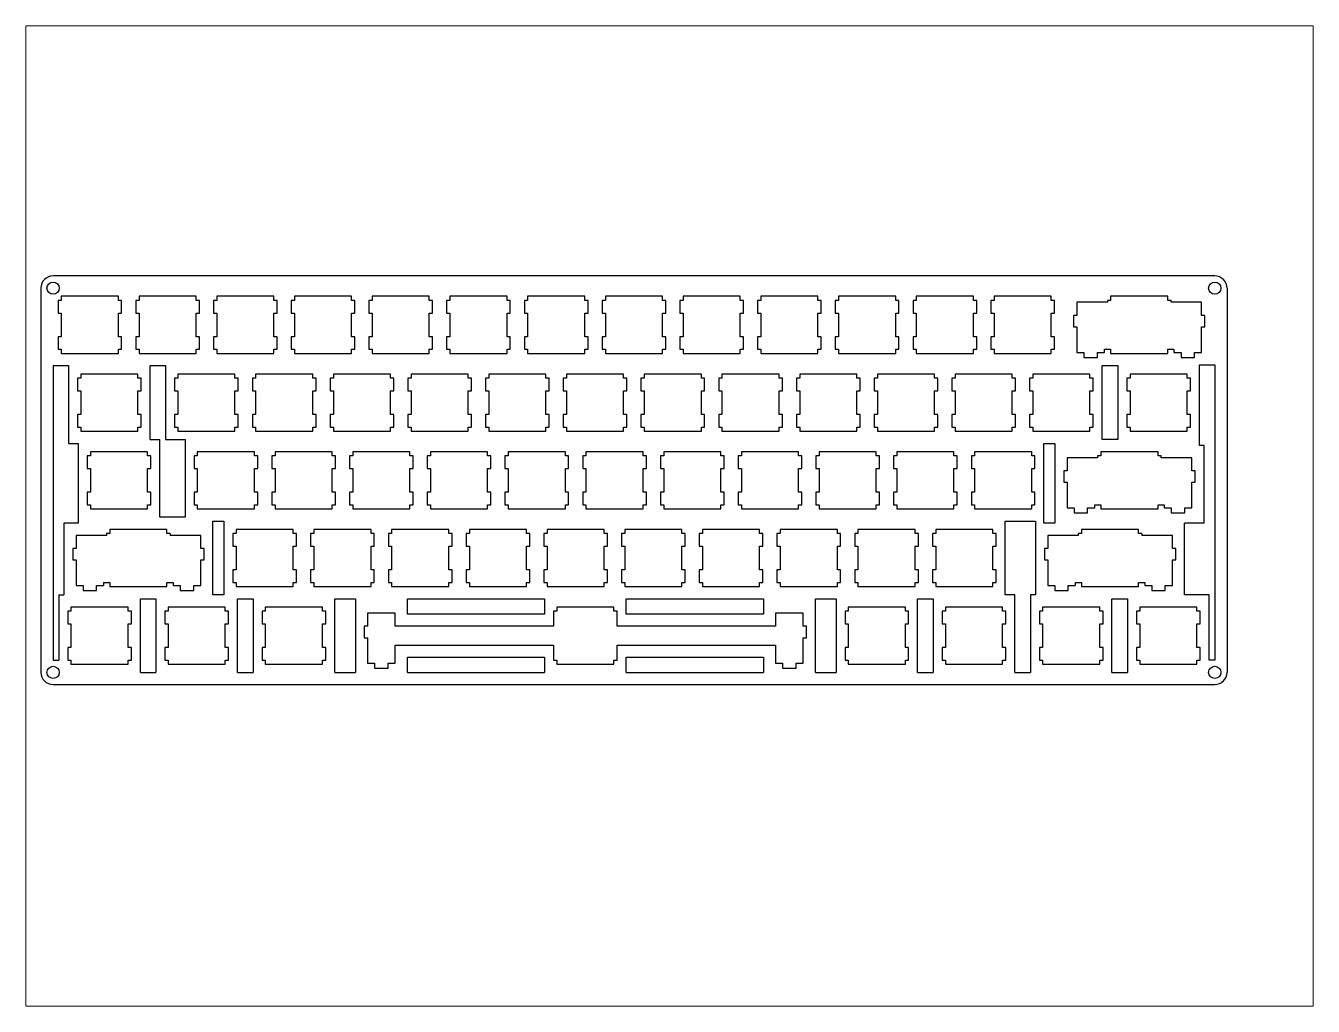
# Paper-space layout 'Layout1' of a CAD drawing. Header units: millimetres. Extents: x 1.05 to 9.45, y 0.8 to 7.2.
# The model-space entities are those that its viewports show. They can reach past a viewport. Long polylines and large blocks are cut down to what shows.
import ezdxf

# ---------------------------------------------------------------- set-up
doc = ezdxf.new("R2010")
doc.units = ezdxf.units.MM
doc.header["$MEASUREMENT"] = 0

msp = doc.modelspace()

# ---------------------------------------------------------------- linework, layer by layer
at = {"color": 0}
for p, q in [((287.7, 100.2), (3, 100.2)), ((0, 97.2), (0, 3)), ((5, 95.2), (5, 94.2)), ((19, 95.2), (5, 95.2)), ((19, 94.2), (19, 95.2)), ((24.05, 95.2), (24.05, 94.2)), ((38.05, 95.2), (24.05, 95.2)), ((38.05, 94.2), (38.05, 95.2)), ((43.1, 95.2), (43.1, 94.2)), ((57.1, 95.2), (43.1, 95.2)), ((57.1, 94.2), (57.1, 95.2)), ((62.15, 95.2), (62.15, 94.2)), ((76.15, 95.2), (62.15, 95.2)), ((76.15, 94.2), (76.15, 95.2)), ((81.2, 95.2), (81.2, 94.2)), ((95.2, 95.2), (81.2, 95.2)), ((95.2, 94.2), (95.2, 95.2)), ((100.25, 95.2), (100.25, 94.2)), ((114.25, 95.2), (100.25, 95.2)), ((114.25, 94.2), (114.25, 95.2)), ((119.3, 95.2), (119.3, 94.2)), ((133.3, 95.2), (119.3, 95.2)), ((133.3, 94.2), (133.3, 95.2)), ((138.35, 95.2), (138.35, 94.2)), ((152.35, 95.2), (138.35, 95.2)), ((152.35, 94.2), (152.35, 95.2)), ((157.4, 95.2), (157.4, 94.2)), ((171.4, 95.2), (157.4, 95.2)), ((171.4, 94.2), (171.4, 95.2)), ((176.45, 95.2), (176.45, 94.2)), ((190.45, 95.2), (176.45, 95.2)), ((190.45, 94.2), (190.45, 95.2)), ((195.5, 95.2), (195.5, 94.2)), ((209.5, 95.2), (195.5, 95.2)), ((209.5, 94.2), (209.5, 95.2)), ((214.55, 95.2), (214.55, 94.2)), ((228.55, 95.2), (214.55, 95.2)), ((228.55, 94.2), (228.55, 95.2)), ((233.6, 95.2), (233.6, 94.2)), ((247.6, 95.2), (233.6, 95.2)), ((247.6, 94.2), (247.6, 95.2)), ((262.18, 95.2), (262.18, 94.2)), ((276.17, 95.2), (262.18, 95.2)), ((276.17, 94.2), (276.17, 95.2)), ((290.7, 97.2), (290.7, 3)), ((5, 94.2), (4.2, 94.2)), ((4.2, 94.2), (4.2, 91.1)), ((19.8, 94.2), (19, 94.2)), ((19.8, 91.1), (19.8, 94.2)), ((24.05, 94.2), (23.25, 94.2)), ((23.25, 94.2), (23.25, 91.1)), ((38.85, 94.2), (38.05, 94.2)), ((38.85, 91.1), (38.85, 94.2)), ((43.1, 94.2), (42.3, 94.2)), ((42.3, 94.2), (42.3, 91.1)), ((57.9, 94.2), (57.1, 94.2)), ((57.9, 91.1), (57.9, 94.2)), ((62.15, 94.2), (61.35, 94.2)), ((61.35, 94.2), (61.35, 91.1)), ((76.95, 94.2), (76.15, 94.2)), ((76.95, 91.1), (76.95, 94.2)), ((81.2, 94.2), (80.4, 94.2)), ((80.4, 94.2), (80.4, 91.1)), ((96, 94.2), (95.2, 94.2)), ((96, 91.1), (96, 94.2)), ((100.25, 94.2), (99.45, 94.2)), ((99.45, 94.2), (99.45, 91.1)), ((115.05, 94.2), (114.25, 94.2)), ((115.05, 91.1), (115.05, 94.2)), ((119.3, 94.2), (118.5, 94.2)), ((118.5, 94.2), (118.5, 91.1)), ((134.1, 94.2), (133.3, 94.2)), ((134.1, 91.1), (134.1, 94.2)), ((138.35, 94.2), (137.55, 94.2)), ((137.55, 94.2), (137.55, 91.1)), ((153.15, 94.2), (152.35, 94.2)), ((153.15, 91.1), (153.15, 94.2)), ((157.4, 94.2), (156.6, 94.2)), ((156.6, 94.2), (156.6, 91.1)), ((172.2, 94.2), (171.4, 94.2)), ((172.2, 91.1), (172.2, 94.2)), ((176.45, 94.2), (175.65, 94.2)), ((175.65, 94.2), (175.65, 91.1)), ((191.25, 94.2), (190.45, 94.2)), ((191.25, 91.1), (191.25, 94.2)), ((195.5, 94.2), (194.7, 94.2)), ((194.7, 94.2), (194.7, 91.1)), ((210.3, 94.2), (209.5, 94.2)), ((210.3, 91.1), (210.3, 94.2)), ((214.55, 94.2), (213.75, 94.2)), ((213.75, 94.2), (213.75, 91.1)), ((229.35, 94.2), (228.55, 94.2)), ((229.35, 91.1), (229.35, 94.2)), ((233.6, 94.2), (232.8, 94.2)), ((232.8, 94.2), (232.8, 91.1)), ((248.4, 94.2), (247.6, 94.2)), ((248.4, 91.1), (248.4, 94.2)), ((261.38, 93.73), (253.9, 93.73)), ((253.9, 93.73), (253.9, 90.5)), ((262.18, 94.2), (261.38, 94.2)), ((261.38, 94.2), (261.38, 93.73)), ((276.98, 94.2), (276.17, 94.2)), ((276.98, 93.73), (276.98, 94.2)), ((284.45, 93.73), (276.98, 93.73)), ((284.45, 90.5), (284.45, 93.73)), ((4.2, 91.1), (5, 91.1)), ((5, 91.1), (5, 85.3)), ((19, 85.3), (19, 91.1)), ((19, 91.1), (19.8, 91.1)), ((23.25, 91.1), (24.05, 91.1)), ((24.05, 91.1), (24.05, 85.3)), ((38.05, 85.3), (38.05, 91.1)), ((38.05, 91.1), (38.85, 91.1)), ((42.3, 91.1), (43.1, 91.1)), ((43.1, 91.1), (43.1, 85.3)), ((57.1, 85.3), (57.1, 91.1)), ((57.1, 91.1), (57.9, 91.1)), ((61.35, 91.1), (62.15, 91.1)), ((62.15, 91.1), (62.15, 85.3)), ((76.15, 85.3), (76.15, 91.1)), ((76.15, 91.1), (76.95, 91.1)), ((80.4, 91.1), (81.2, 91.1)), ((81.2, 91.1), (81.2, 85.3)), ((95.2, 85.3), (95.2, 91.1)), ((95.2, 91.1), (96, 91.1)), ((99.45, 91.1), (100.25, 91.1)), ((100.25, 91.1), (100.25, 85.3)), ((114.25, 85.3), (114.25, 91.1)), ((114.25, 91.1), (115.05, 91.1)), ((118.5, 91.1), (119.3, 91.1)), ((119.3, 91.1), (119.3, 85.3)), ((133.3, 85.3), (133.3, 91.1)), ((133.3, 91.1), (134.1, 91.1)), ((137.55, 91.1), (138.35, 91.1)), ((138.35, 91.1), (138.35, 85.3)), ((152.35, 85.3), (152.35, 91.1)), ((152.35, 91.1), (153.15, 91.1)), ((156.6, 91.1), (157.4, 91.1)), ((157.4, 91.1), (157.4, 85.3)), ((171.4, 85.3), (171.4, 91.1)), ((171.4, 91.1), (172.2, 91.1)), ((175.65, 91.1), (176.45, 91.1)), ((176.45, 91.1), (176.45, 85.3)), ((190.45, 85.3), (190.45, 91.1)), ((190.45, 91.1), (191.25, 91.1)), ((194.7, 91.1), (195.5, 91.1)), ((195.5, 91.1), (195.5, 85.3)), ((209.5, 85.3), (209.5, 91.1)), ((209.5, 91.1), (210.3, 91.1)), ((213.75, 91.1), (214.55, 91.1)), ((214.55, 91.1), (214.55, 85.3)), ((228.55, 85.3), (228.55, 91.1)), ((228.55, 91.1), (229.35, 91.1)), ((232.8, 91.1), (233.6, 91.1)), ((233.6, 91.1), (233.6, 85.3)), ((247.6, 85.3), (247.6, 91.1)), ((247.6, 91.1), (248.4, 91.1)), ((253.9, 90.5), (253.07, 90.5)), ((253.07, 90.5), (253.07, 87.7)), ((285.28, 90.5), (284.45, 90.5)), ((285.28, 87.7), (285.28, 90.5)), ((5, 85.3), (4.2, 85.3)), ((4.2, 85.3), (4.2, 82.2)), ((19.8, 85.3), (19, 85.3)), ((19.8, 82.2), (19.8, 85.3)), ((24.05, 85.3), (23.25, 85.3)), ((23.25, 85.3), (23.25, 82.2)), ((38.85, 85.3), (38.05, 85.3)), ((38.85, 82.2), (38.85, 85.3)), ((43.1, 85.3), (42.3, 85.3)), ((42.3, 85.3), (42.3, 82.2)), ((57.9, 85.3), (57.1, 85.3)), ((57.9, 82.2), (57.9, 85.3)), ((62.15, 85.3), (61.35, 85.3)), ((61.35, 85.3), (61.35, 82.2)), ((76.95, 85.3), (76.15, 85.3)), ((76.95, 82.2), (76.95, 85.3)), ((81.2, 85.3), (80.4, 85.3)), ((80.4, 85.3), (80.4, 82.2)), ((96, 85.3), (95.2, 85.3)), ((96, 82.2), (96, 85.3)), ((100.25, 85.3), (99.45, 85.3)), ((99.45, 85.3), (99.45, 82.2)), ((115.05, 85.3), (114.25, 85.3)), ((115.05, 82.2), (115.05, 85.3)), ((119.3, 85.3), (118.5, 85.3)), ((118.5, 85.3), (118.5, 82.2)), ((134.1, 85.3), (133.3, 85.3)), ((134.1, 82.2), (134.1, 85.3)), ((138.35, 85.3), (137.55, 85.3)), ((137.55, 85.3), (137.55, 82.2)), ((153.15, 85.3), (152.35, 85.3)), ((153.15, 82.2), (153.15, 85.3)), ((157.4, 85.3), (156.6, 85.3)), ((156.6, 85.3), (156.6, 82.2)), ((172.2, 85.3), (171.4, 85.3)), ((172.2, 82.2), (172.2, 85.3)), ((176.45, 85.3), (175.65, 85.3)), ((175.65, 85.3), (175.65, 82.2)), ((191.25, 85.3), (190.45, 85.3)), ((191.25, 82.2), (191.25, 85.3)), ((195.5, 85.3), (194.7, 85.3)), ((194.7, 85.3), (194.7, 82.2)), ((210.3, 85.3), (209.5, 85.3)), ((210.3, 82.2), (210.3, 85.3)), ((214.55, 85.3), (213.75, 85.3)), ((213.75, 85.3), (213.75, 82.2)), ((229.35, 85.3), (228.55, 85.3)), ((229.35, 82.2), (229.35, 85.3)), ((233.6, 85.3), (232.8, 85.3)), ((232.8, 85.3), (232.8, 82.2)), ((248.4, 85.3), (247.6, 85.3)), ((248.4, 82.2), (248.4, 85.3)), ((253.07, 87.7), (253.9, 87.7)), ((253.9, 87.7), (253.9, 81.43)), ((284.45, 81.43), (284.45, 87.7)), ((284.45, 87.7), (285.28, 87.7)), ((4.2, 82.2), (5, 82.2)), ((5, 82.2), (5, 81.2)), ((19, 81.2), (19, 82.2)), ((19, 82.2), (19.8, 82.2)), ((23.25, 82.2), (24.05, 82.2)), ((24.05, 82.2), (24.05, 81.2)), ((38.05, 81.2), (38.05, 82.2)), ((38.05, 82.2), (38.85, 82.2)), ((42.3, 82.2), (43.1, 82.2)), ((43.1, 82.2), (43.1, 81.2)), ((57.1, 81.2), (57.1, 82.2)), ((57.1, 82.2), (57.9, 82.2)), ((61.35, 82.2), (62.15, 82.2)), ((62.15, 82.2), (62.15, 81.2)), ((76.15, 81.2), (76.15, 82.2)), ((76.15, 82.2), (76.95, 82.2)), ((80.4, 82.2), (81.2, 82.2)), ((81.2, 82.2), (81.2, 81.2)), ((95.2, 81.2), (95.2, 82.2)), ((95.2, 82.2), (96, 82.2)), ((99.45, 82.2), (100.25, 82.2)), ((100.25, 82.2), (100.25, 81.2)), ((114.25, 81.2), (114.25, 82.2)), ((114.25, 82.2), (115.05, 82.2)), ((118.5, 82.2), (119.3, 82.2)), ((119.3, 82.2), (119.3, 81.2)), ((133.3, 81.2), (133.3, 82.2)), ((133.3, 82.2), (134.1, 82.2)), ((137.55, 82.2), (138.35, 82.2)), ((138.35, 82.2), (138.35, 81.2)), ((152.35, 81.2), (152.35, 82.2)), ((152.35, 82.2), (153.15, 82.2)), ((156.6, 82.2), (157.4, 82.2)), ((157.4, 82.2), (157.4, 81.2)), ((171.4, 81.2), (171.4, 82.2)), ((171.4, 82.2), (172.2, 82.2)), ((175.65, 82.2), (176.45, 82.2)), ((176.45, 82.2), (176.45, 81.2)), ((190.45, 81.2), (190.45, 82.2)), ((190.45, 82.2), (191.25, 82.2)), ((194.7, 82.2), (195.5, 82.2)), ((195.5, 82.2), (195.5, 81.2)), ((209.5, 81.2), (209.5, 82.2)), ((209.5, 82.2), (210.3, 82.2)), ((213.75, 82.2), (214.55, 82.2)), ((214.55, 82.2), (214.55, 81.2)), ((228.55, 81.2), (228.55, 82.2)), ((228.55, 82.2), (229.35, 82.2)), ((232.8, 82.2), (233.6, 82.2)), ((233.6, 82.2), (233.6, 81.2)), ((247.6, 81.2), (247.6, 82.2)), ((247.6, 82.2), (248.4, 82.2)), ((260.65, 81.43), (260.65, 82.2)), ((260.65, 82.2), (262.18, 82.2)), ((262.18, 82.2), (262.18, 81.2)), ((276.17, 81.2), (276.17, 82.2)), ((276.17, 82.2), (277.7, 82.2)), ((277.7, 82.2), (277.7, 81.43)), ((5, 81.2), (19, 81.2)), ((24.05, 81.2), (38.05, 81.2)), ((43.1, 81.2), (57.1, 81.2)), ((62.15, 81.2), (76.15, 81.2)), ((81.2, 81.2), (95.2, 81.2)), ((100.25, 81.2), (114.25, 81.2)), ((119.3, 81.2), (133.3, 81.2)), ((138.35, 81.2), (152.35, 81.2)), ((157.4, 81.2), (171.4, 81.2)), ((176.45, 81.2), (190.45, 81.2)), ((195.5, 81.2), (209.5, 81.2)), ((214.55, 81.2), (228.55, 81.2)), ((233.6, 81.2), (247.6, 81.2)), ((253.9, 81.43), (255.62, 81.43)), ((255.62, 81.43), (255.62, 80.23)), ((255.62, 80.23), (258.93, 80.23)), ((258.93, 80.23), (258.93, 81.43)), ((258.93, 81.43), (260.65, 81.43)), ((262.18, 81.2), (276.17, 81.2)), ((277.7, 81.43), (279.43, 81.43)), ((279.43, 81.43), (279.43, 80.23)), ((279.43, 80.23), (282.73, 80.23)), ((282.73, 80.23), (282.73, 81.43)), ((282.73, 81.43), (284.45, 81.43)), ((3, 78.2), (3, 6)), ((3, 78.2), (6.76, 78.2)), ((6.76, 78.2), (6.76, 59.15)), ((9.76, 76.15), (9.76, 75.15)), ((23.76, 76.15), (9.76, 76.15)), ((23.76, 75.15), (23.76, 76.15)), ((26.76, 60.1), (26.76, 78.2)), ((26.76, 78.2), (30.58, 78.2)), ((30.58, 78.2), (30.58, 60.1)), ((33.58, 76.15), (33.58, 75.15)), ((47.57, 76.15), (33.58, 76.15)), ((47.57, 75.15), (47.57, 76.15)), ((52.63, 76.15), (52.63, 75.15)), ((66.62, 76.15), (52.63, 76.15)), ((66.62, 75.15), (66.62, 76.15)), ((71.68, 76.15), (71.68, 75.15)), ((85.67, 76.15), (71.68, 76.15)), ((85.67, 75.15), (85.67, 76.15)), ((90.73, 76.15), (90.73, 75.15)), ((104.72, 76.15), (90.73, 76.15)), ((104.72, 75.15), (104.72, 76.15)), ((109.78, 76.15), (109.78, 75.15)), ((123.77, 76.15), (109.78, 76.15)), ((123.77, 75.15), (123.77, 76.15)), ((128.83, 76.15), (128.83, 75.15)), ((142.82, 76.15), (128.83, 76.15)), ((142.82, 75.15), (142.82, 76.15)), ((147.88, 76.15), (147.88, 75.15)), ((161.87, 76.15), (147.88, 76.15)), ((161.87, 75.15), (161.87, 76.15)), ((166.93, 76.15), (166.93, 75.15)), ((180.92, 76.15), (166.93, 76.15)), ((180.92, 75.15), (180.92, 76.15)), ((185.98, 76.15), (185.98, 75.15)), ((199.97, 76.15), (185.98, 76.15)), ((199.97, 75.15), (199.97, 76.15)), ((205.03, 76.15), (205.03, 75.15)), ((219.02, 76.15), (205.03, 76.15)), ((219.02, 75.15), (219.02, 76.15)), ((224.08, 76.15), (224.08, 75.15)), ((238.07, 76.15), (224.08, 76.15)), ((238.07, 75.15), (238.07, 76.15)), ((243.13, 76.15), (243.13, 75.15)), ((257.12, 76.15), (243.13, 76.15)), ((257.12, 75.15), (257.12, 76.15)), ((260.12, 60.1), (260.12, 78.2)), ((260.12, 78.2), (263.94, 78.2)), ((263.94, 78.2), (263.94, 60.1)), ((266.94, 76.15), (266.94, 75.15)), ((280.94, 76.15), (266.94, 76.15)), ((280.94, 75.15), (280.94, 76.15)), ((283.94, 58.63), (283.94, 78.43)), ((283.94, 78.43), (287.7, 78.43)), ((287.7, 78.43), (287.7, 6)), ((9.76, 75.15), (8.96, 75.15)), ((8.96, 75.15), (8.96, 72.05)), ((24.56, 75.15), (23.76, 75.15)), ((24.56, 72.05), (24.56, 75.15)), ((33.58, 75.15), (32.78, 75.15)), ((32.78, 75.15), (32.78, 72.05)), ((48.38, 75.15), (47.57, 75.15)), ((48.38, 72.05), (48.38, 75.15)), ((52.63, 75.15), (51.83, 75.15)), ((51.83, 75.15), (51.83, 72.05)), ((67.43, 75.15), (66.62, 75.15)), ((67.43, 72.05), (67.43, 75.15)), ((71.68, 75.15), (70.88, 75.15)), ((70.88, 75.15), (70.88, 72.05)), ((86.48, 75.15), (85.67, 75.15)), ((86.48, 72.05), (86.48, 75.15)), ((90.73, 75.15), (89.93, 75.15)), ((89.93, 75.15), (89.93, 72.05)), ((105.53, 75.15), (104.72, 75.15)), ((105.53, 72.05), (105.53, 75.15)), ((109.78, 75.15), (108.98, 75.15)), ((108.98, 75.15), (108.98, 72.05)), ((124.58, 75.15), (123.77, 75.15)), ((124.58, 72.05), (124.58, 75.15)), ((128.83, 75.15), (128.02, 75.15)), ((128.02, 75.15), (128.02, 72.05)), ((143.63, 75.15), (142.82, 75.15)), ((143.63, 72.05), (143.63, 75.15)), ((147.88, 75.15), (147.08, 75.15)), ((147.08, 75.15), (147.08, 72.05)), ((162.68, 75.15), (161.87, 75.15)), ((162.68, 72.05), (162.68, 75.15)), ((166.93, 75.15), (166.13, 75.15)), ((166.13, 75.15), (166.13, 72.05)), ((181.73, 75.15), (180.92, 75.15)), ((181.73, 72.05), (181.73, 75.15)), ((185.98, 75.15), (185.18, 75.15)), ((185.18, 75.15), (185.18, 72.05)), ((200.78, 75.15), (199.97, 75.15)), ((200.78, 72.05), (200.78, 75.15)), ((205.03, 75.15), (204.23, 75.15)), ((204.23, 75.15), (204.23, 72.05)), ((219.83, 75.15), (219.02, 75.15)), ((219.83, 72.05), (219.83, 75.15)), ((224.08, 75.15), (223.28, 75.15)), ((223.28, 75.15), (223.28, 72.05)), ((238.88, 75.15), (238.07, 75.15)), ((238.88, 72.05), (238.88, 75.15)), ((243.13, 75.15), (242.33, 75.15)), ((242.33, 75.15), (242.33, 72.05)), ((257.93, 75.15), (257.12, 75.15)), ((257.93, 72.05), (257.93, 75.15)), ((266.94, 75.15), (266.14, 75.15)), ((266.14, 75.15), (266.14, 72.05)), ((281.74, 75.15), (280.94, 75.15)), ((281.74, 72.05), (281.74, 75.15)), ((8.96, 72.05), (9.76, 72.05)), ((9.76, 72.05), (9.76, 66.25)), ((23.76, 66.25), (23.76, 72.05)), ((23.76, 72.05), (24.56, 72.05)), ((32.78, 72.05), (33.58, 72.05)), ((33.58, 72.05), (33.58, 66.25)), ((47.57, 66.25), (47.57, 72.05)), ((47.57, 72.05), (48.38, 72.05)), ((51.83, 72.05), (52.63, 72.05)), ((52.63, 72.05), (52.63, 66.25)), ((66.62, 66.25), (66.62, 72.05)), ((66.62, 72.05), (67.43, 72.05)), ((70.88, 72.05), (71.68, 72.05)), ((71.68, 72.05), (71.68, 66.25)), ((85.67, 66.25), (85.67, 72.05)), ((85.67, 72.05), (86.48, 72.05)), ((89.93, 72.05), (90.73, 72.05)), ((90.73, 72.05), (90.73, 66.25)), ((104.72, 66.25), (104.72, 72.05)), ((104.72, 72.05), (105.53, 72.05)), ((108.98, 72.05), (109.78, 72.05)), ((109.78, 72.05), (109.78, 66.25)), ((123.77, 66.25), (123.77, 72.05)), ((123.77, 72.05), (124.58, 72.05)), ((128.02, 72.05), (128.83, 72.05)), ((128.83, 72.05), (128.83, 66.25)), ((142.82, 66.25), (142.82, 72.05)), ((142.82, 72.05), (143.63, 72.05)), ((147.08, 72.05), (147.88, 72.05)), ((147.88, 72.05), (147.88, 66.25)), ((161.87, 66.25), (161.87, 72.05)), ((161.87, 72.05), (162.68, 72.05)), ((166.13, 72.05), (166.93, 72.05)), ((166.93, 72.05), (166.93, 66.25)), ((180.92, 66.25), (180.92, 72.05)), ((180.92, 72.05), (181.73, 72.05)), ((185.18, 72.05), (185.98, 72.05)), ((185.98, 72.05), (185.98, 66.25)), ((199.97, 66.25), (199.97, 72.05)), ((199.97, 72.05), (200.78, 72.05)), ((204.23, 72.05), (205.03, 72.05)), ((205.03, 72.05), (205.03, 66.25)), ((219.02, 66.25), (219.02, 72.05)), ((219.02, 72.05), (219.83, 72.05)), ((223.28, 72.05), (224.08, 72.05)), ((224.08, 72.05), (224.08, 66.25)), ((238.07, 66.25), (238.07, 72.05)), ((238.07, 72.05), (238.88, 72.05)), ((242.33, 72.05), (243.13, 72.05)), ((243.13, 72.05), (243.13, 66.25)), ((257.12, 66.25), (257.12, 72.05)), ((257.12, 72.05), (257.93, 72.05)), ((266.14, 72.05), (266.94, 72.05)), ((266.94, 72.05), (266.94, 66.25)), ((280.94, 66.25), (280.94, 72.05)), ((280.94, 72.05), (281.74, 72.05)), ((9.76, 66.25), (8.96, 66.25)), ((8.96, 66.25), (8.96, 63.15)), ((8.96, 63.15), (9.76, 63.15)), ((9.76, 63.15), (9.76, 62.15)), ((24.56, 66.25), (23.76, 66.25)), ((23.76, 62.15), (23.76, 63.15)), ((23.76, 63.15), (24.56, 63.15)), ((24.56, 63.15), (24.56, 66.25)), ((33.58, 66.25), (32.78, 66.25)), ((32.78, 66.25), (32.78, 63.15)), ((32.78, 63.15), (33.58, 63.15)), ((33.58, 63.15), (33.58, 62.15)), ((48.38, 66.25), (47.57, 66.25)), ((47.57, 62.15), (47.57, 63.15)), ((47.57, 63.15), (48.38, 63.15)), ((48.38, 63.15), (48.38, 66.25)), ((52.63, 66.25), (51.83, 66.25)), ((51.83, 66.25), (51.83, 63.15)), ((51.83, 63.15), (52.63, 63.15)), ((52.63, 63.15), (52.63, 62.15)), ((67.43, 66.25), (66.62, 66.25)), ((66.62, 62.15), (66.62, 63.15)), ((66.62, 63.15), (67.43, 63.15)), ((67.43, 63.15), (67.43, 66.25)), ((71.68, 66.25), (70.88, 66.25)), ((70.88, 66.25), (70.88, 63.15)), ((70.88, 63.15), (71.68, 63.15)), ((71.68, 63.15), (71.68, 62.15)), ((86.48, 66.25), (85.67, 66.25)), ((85.67, 62.15), (85.67, 63.15)), ((85.67, 63.15), (86.48, 63.15)), ((86.48, 63.15), (86.48, 66.25)), ((90.73, 66.25), (89.93, 66.25)), ((89.93, 66.25), (89.93, 63.15)), ((89.93, 63.15), (90.73, 63.15)), ((90.73, 63.15), (90.73, 62.15)), ((105.53, 66.25), (104.72, 66.25)), ((104.72, 62.15), (104.72, 63.15)), ((104.72, 63.15), (105.53, 63.15)), ((105.53, 63.15), (105.53, 66.25)), ((109.78, 66.25), (108.98, 66.25)), ((108.98, 66.25), (108.98, 63.15)), ((108.98, 63.15), (109.78, 63.15)), ((109.78, 63.15), (109.78, 62.15)), ((124.58, 66.25), (123.77, 66.25)), ((123.77, 62.15), (123.77, 63.15)), ((123.77, 63.15), (124.58, 63.15)), ((124.58, 63.15), (124.58, 66.25)), ((128.83, 66.25), (128.02, 66.25)), ((128.02, 66.25), (128.02, 63.15)), ((128.02, 63.15), (128.83, 63.15)), ((128.83, 63.15), (128.83, 62.15)), ((143.63, 66.25), (142.82, 66.25)), ((142.82, 62.15), (142.82, 63.15)), ((142.82, 63.15), (143.63, 63.15)), ((143.63, 63.15), (143.63, 66.25)), ((147.88, 66.25), (147.08, 66.25)), ((147.08, 66.25), (147.08, 63.15)), ((147.08, 63.15), (147.88, 63.15)), ((147.88, 63.15), (147.88, 62.15)), ((162.68, 66.25), (161.87, 66.25)), ((161.87, 62.15), (161.87, 63.15)), ((161.87, 63.15), (162.68, 63.15)), ((162.68, 63.15), (162.68, 66.25)), ((166.93, 66.25), (166.13, 66.25)), ((166.13, 66.25), (166.13, 63.15)), ((166.13, 63.15), (166.93, 63.15)), ((166.93, 63.15), (166.93, 62.15)), ((181.73, 66.25), (180.92, 66.25)), ((180.92, 62.15), (180.92, 63.15)), ((180.92, 63.15), (181.73, 63.15)), ((181.73, 63.15), (181.73, 66.25)), ((185.98, 66.25), (185.18, 66.25)), ((185.18, 66.25), (185.18, 63.15)), ((185.18, 63.15), (185.98, 63.15)), ((185.98, 63.15), (185.98, 62.15)), ((200.78, 66.25), (199.97, 66.25)), ((199.97, 62.15), (199.97, 63.15)), ((199.97, 63.15), (200.78, 63.15)), ((200.78, 63.15), (200.78, 66.25)), ((205.03, 66.25), (204.23, 66.25)), ((204.23, 66.25), (204.23, 63.15)), ((204.23, 63.15), (205.03, 63.15)), ((205.03, 63.15), (205.03, 62.15)), ((219.83, 66.25), (219.02, 66.25)), ((219.02, 62.15), (219.02, 63.15)), ((219.02, 63.15), (219.83, 63.15)), ((219.83, 63.15), (219.83, 66.25)), ((224.08, 66.25), (223.28, 66.25)), ((223.28, 66.25), (223.28, 63.15)), ((223.28, 63.15), (224.08, 63.15)), ((224.08, 63.15), (224.08, 62.15)), ((238.88, 66.25), (238.07, 66.25)), ((238.07, 62.15), (238.07, 63.15)), ((238.07, 63.15), (238.88, 63.15)), ((238.88, 63.15), (238.88, 66.25)), ((243.13, 66.25), (242.33, 66.25)), ((242.33, 66.25), (242.33, 63.15)), ((242.33, 63.15), (243.13, 63.15)), ((243.13, 63.15), (243.13, 62.15)), ((257.93, 66.25), (257.12, 66.25)), ((257.12, 62.15), (257.12, 63.15)), ((257.12, 63.15), (257.93, 63.15)), ((257.93, 63.15), (257.93, 66.25)), ((266.94, 66.25), (266.14, 66.25)), ((266.14, 66.25), (266.14, 63.15)), ((266.14, 63.15), (266.94, 63.15)), ((266.94, 63.15), (266.94, 62.15)), ((281.74, 66.25), (280.94, 66.25)), ((280.94, 62.15), (280.94, 63.15)), ((280.94, 63.15), (281.74, 63.15)), ((281.74, 63.15), (281.74, 66.25)), ((9.76, 62.15), (23.76, 62.15)), ((29.14, 41.05), (29.14, 60.1)), ((33.58, 62.15), (47.57, 62.15)), ((35.34, 60.1), (35.34, 41.05)), ((52.63, 62.15), (66.62, 62.15)), ((71.68, 62.15), (85.67, 62.15)), ((90.73, 62.15), (104.72, 62.15)), ((109.78, 62.15), (123.77, 62.15)), ((128.83, 62.15), (142.82, 62.15)), ((147.88, 62.15), (161.87, 62.15)), ((166.93, 62.15), (180.92, 62.15)), ((185.98, 62.15), (199.97, 62.15)), ((205.03, 62.15), (219.02, 62.15)), ((224.08, 62.15), (238.07, 62.15)), ((243.13, 62.15), (257.12, 62.15)), ((263.94, 60.1), (260.12, 60.1)), ((266.94, 62.15), (280.94, 62.15)), ((6.76, 59.15), (9.14, 59.15)), ((9.14, 59.15), (9.14, 39.58)), ((12.14, 57.1), (12.14, 56.1)), ((26.14, 57.1), (12.14, 57.1)), ((26.14, 56.1), (26.14, 57.1)), ((38.34, 57.1), (38.34, 56.1)), ((52.34, 57.1), (38.34, 57.1)), ((52.34, 56.1), (52.34, 57.1)), ((57.39, 57.1), (57.39, 56.1)), ((71.39, 57.1), (57.39, 57.1)), ((71.39, 56.1), (71.39, 57.1)), ((76.44, 57.1), (76.44, 56.1)), ((90.44, 57.1), (76.44, 57.1)), ((90.44, 56.1), (90.44, 57.1)), ((95.49, 57.1), (95.49, 56.1)), ((109.49, 57.1), (95.49, 57.1)), ((109.49, 56.1), (109.49, 57.1)), ((114.54, 57.1), (114.54, 56.1)), ((128.54, 57.1), (114.54, 57.1)), ((128.54, 56.1), (128.54, 57.1)), ((133.59, 57.1), (133.59, 56.1)), ((147.59, 57.1), (133.59, 57.1)), ((147.59, 56.1), (147.59, 57.1)), ((152.64, 57.1), (152.64, 56.1)), ((166.64, 57.1), (152.64, 57.1)), ((166.64, 56.1), (166.64, 57.1)), ((171.69, 57.1), (171.69, 56.1)), ((185.69, 57.1), (171.69, 57.1)), ((185.69, 56.1), (185.69, 57.1)), ((190.74, 57.1), (190.74, 56.1)), ((204.74, 57.1), (190.74, 57.1)), ((204.74, 56.1), (204.74, 57.1)), ((209.79, 57.1), (209.79, 56.1)), ((223.79, 57.1), (209.79, 57.1)), ((223.79, 56.1), (223.79, 57.1)), ((228.84, 57.1), (228.84, 56.1)), ((242.84, 57.1), (228.84, 57.1)), ((242.84, 56.1), (242.84, 57.1)), ((245.84, 39.58), (245.84, 59.15)), ((245.84, 59.15), (248.52, 59.15)), ((248.52, 59.15), (248.52, 39.58)), ((259.79, 57.1), (259.79, 56.1)), ((273.79, 57.1), (259.79, 57.1)), ((273.79, 56.1), (273.79, 57.1)), ((285.07, 58.63), (283.94, 58.63)), ((285.07, 39.58), (285.07, 58.63)), ((12.14, 56.1), (11.34, 56.1)), ((11.34, 56.1), (11.34, 53)), ((26.94, 56.1), (26.14, 56.1)), ((26.94, 53), (26.94, 56.1)), ((38.34, 56.1), (37.54, 56.1)), ((37.54, 56.1), (37.54, 53)), ((53.14, 56.1), (52.34, 56.1)), ((53.14, 53), (53.14, 56.1)), ((57.39, 56.1), (56.59, 56.1)), ((56.59, 56.1), (56.59, 53)), ((72.19, 56.1), (71.39, 56.1)), ((72.19, 53), (72.19, 56.1)), ((76.44, 56.1), (75.64, 56.1)), ((75.64, 56.1), (75.64, 53)), ((91.24, 56.1), (90.44, 56.1)), ((91.24, 53), (91.24, 56.1)), ((95.49, 56.1), (94.69, 56.1)), ((94.69, 56.1), (94.69, 53)), ((110.29, 56.1), (109.49, 56.1)), ((110.29, 53), (110.29, 56.1)), ((114.54, 56.1), (113.74, 56.1)), ((113.74, 56.1), (113.74, 53)), ((129.34, 56.1), (128.54, 56.1)), ((129.34, 53), (129.34, 56.1)), ((133.59, 56.1), (132.79, 56.1)), ((132.79, 56.1), (132.79, 53)), ((148.39, 56.1), (147.59, 56.1)), ((148.39, 53), (148.39, 56.1)), ((152.64, 56.1), (151.84, 56.1)), ((151.84, 56.1), (151.84, 53)), ((167.44, 56.1), (166.64, 56.1)), ((167.44, 53), (167.44, 56.1)), ((171.69, 56.1), (170.89, 56.1)), ((170.89, 56.1), (170.89, 53)), ((186.49, 56.1), (185.69, 56.1)), ((186.49, 53), (186.49, 56.1)), ((190.74, 56.1), (189.94, 56.1)), ((189.94, 56.1), (189.94, 53)), ((205.54, 56.1), (204.74, 56.1)), ((205.54, 53), (205.54, 56.1)), ((209.79, 56.1), (208.99, 56.1)), ((208.99, 56.1), (208.99, 53)), ((224.59, 56.1), (223.79, 56.1)), ((224.59, 53), (224.59, 56.1)), ((228.84, 56.1), (228.04, 56.1)), ((228.04, 56.1), (228.04, 53)), ((243.64, 56.1), (242.84, 56.1)), ((243.64, 53), (243.64, 56.1)), ((258.99, 55.63), (251.52, 55.63)), ((251.52, 55.63), (251.52, 52.4)), ((259.79, 56.1), (258.99, 56.1)), ((258.99, 56.1), (258.99, 55.63)), ((274.59, 56.1), (273.79, 56.1)), ((274.59, 55.63), (274.59, 56.1)), ((282.07, 55.63), (274.59, 55.63)), ((282.07, 52.4), (282.07, 55.63)), ((11.34, 53), (12.14, 53)), ((12.14, 53), (12.14, 47.2)), ((26.14, 47.2), (26.14, 53)), ((26.14, 53), (26.94, 53)), ((37.54, 53), (38.34, 53)), ((38.34, 53), (38.34, 47.2)), ((52.34, 47.2), (52.34, 53)), ((52.34, 53), (53.14, 53)), ((56.59, 53), (57.39, 53)), ((57.39, 53), (57.39, 47.2)), ((71.39, 47.2), (71.39, 53)), ((71.39, 53), (72.19, 53)), ((75.64, 53), (76.44, 53)), ((76.44, 53), (76.44, 47.2)), ((90.44, 47.2), (90.44, 53)), ((90.44, 53), (91.24, 53)), ((94.69, 53), (95.49, 53)), ((95.49, 53), (95.49, 47.2)), ((109.49, 47.2), (109.49, 53)), ((109.49, 53), (110.29, 53)), ((113.74, 53), (114.54, 53)), ((114.54, 53), (114.54, 47.2)), ((128.54, 47.2), (128.54, 53)), ((128.54, 53), (129.34, 53)), ((132.79, 53), (133.59, 53)), ((133.59, 53), (133.59, 47.2)), ((147.59, 47.2), (147.59, 53)), ((147.59, 53), (148.39, 53)), ((151.84, 53), (152.64, 53)), ((152.64, 53), (152.64, 47.2)), ((166.64, 47.2), (166.64, 53)), ((166.64, 53), (167.44, 53)), ((170.89, 53), (171.69, 53)), ((171.69, 53), (171.69, 47.2)), ((185.69, 47.2), (185.69, 53)), ((185.69, 53), (186.49, 53)), ((189.94, 53), (190.74, 53)), ((190.74, 53), (190.74, 47.2)), ((204.74, 47.2), (204.74, 53)), ((204.74, 53), (205.54, 53)), ((208.99, 53), (209.79, 53)), ((209.79, 53), (209.79, 47.2)), ((223.79, 47.2), (223.79, 53)), ((223.79, 53), (224.59, 53)), ((228.04, 53), (228.84, 53)), ((228.84, 53), (228.84, 47.2)), ((242.84, 47.2), (242.84, 53)), ((242.84, 53), (243.64, 53)), ((251.52, 52.4), (250.69, 52.4)), ((250.69, 52.4), (250.69, 49.6)), ((282.89, 52.4), (282.07, 52.4)), ((282.89, 49.6), (282.89, 52.4)), ((250.69, 49.6), (251.52, 49.6)), ((251.52, 49.6), (251.52, 43.33)), ((282.07, 43.33), (282.07, 49.6)), ((282.07, 49.6), (282.89, 49.6)), ((12.14, 47.2), (11.34, 47.2)), ((11.34, 47.2), (11.34, 44.1)), ((26.94, 47.2), (26.14, 47.2)), ((26.94, 44.1), (26.94, 47.2)), ((38.34, 47.2), (37.54, 47.2)), ((37.54, 47.2), (37.54, 44.1)), ((53.14, 47.2), (52.34, 47.2)), ((53.14, 44.1), (53.14, 47.2)), ((57.39, 47.2), (56.59, 47.2)), ((56.59, 47.2), (56.59, 44.1)), ((72.19, 47.2), (71.39, 47.2)), ((72.19, 44.1), (72.19, 47.2)), ((76.44, 47.2), (75.64, 47.2)), ((75.64, 47.2), (75.64, 44.1)), ((91.24, 47.2), (90.44, 47.2)), ((91.24, 44.1), (91.24, 47.2)), ((95.49, 47.2), (94.69, 47.2)), ((94.69, 47.2), (94.69, 44.1)), ((110.29, 47.2), (109.49, 47.2)), ((110.29, 44.1), (110.29, 47.2)), ((114.54, 47.2), (113.74, 47.2)), ((113.74, 47.2), (113.74, 44.1)), ((129.34, 47.2), (128.54, 47.2)), ((129.34, 44.1), (129.34, 47.2)), ((133.59, 47.2), (132.79, 47.2)), ((132.79, 47.2), (132.79, 44.1)), ((148.39, 47.2), (147.59, 47.2)), ((148.39, 44.1), (148.39, 47.2)), ((152.64, 47.2), (151.84, 47.2)), ((151.84, 47.2), (151.84, 44.1)), ((167.44, 47.2), (166.64, 47.2)), ((167.44, 44.1), (167.44, 47.2)), ((171.69, 47.2), (170.89, 47.2)), ((170.89, 47.2), (170.89, 44.1)), ((186.49, 47.2), (185.69, 47.2)), ((186.49, 44.1), (186.49, 47.2)), ((190.74, 47.2), (189.94, 47.2)), ((189.94, 47.2), (189.94, 44.1)), ((205.54, 47.2), (204.74, 47.2)), ((205.54, 44.1), (205.54, 47.2)), ((209.79, 47.2), (208.99, 47.2)), ((208.99, 47.2), (208.99, 44.1)), ((224.59, 47.2), (223.79, 47.2)), ((224.59, 44.1), (224.59, 47.2)), ((228.84, 47.2), (228.04, 47.2)), ((228.04, 47.2), (228.04, 44.1)), ((243.64, 47.2), (242.84, 47.2)), ((243.64, 44.1), (243.64, 47.2)), ((11.34, 44.1), (12.14, 44.1)), ((12.14, 44.1), (12.14, 43.1)), ((12.14, 43.1), (26.14, 43.1)), ((26.14, 43.1), (26.14, 44.1)), ((26.14, 44.1), (26.94, 44.1)), ((35.34, 41.05), (29.14, 41.05)), ((37.54, 44.1), (38.34, 44.1)), ((38.34, 44.1), (38.34, 43.1)), ((38.34, 43.1), (52.34, 43.1)), ((52.34, 43.1), (52.34, 44.1)), ((52.34, 44.1), (53.14, 44.1)), ((56.59, 44.1), (57.39, 44.1)), ((57.39, 44.1), (57.39, 43.1)), ((57.39, 43.1), (71.39, 43.1)), ((71.39, 43.1), (71.39, 44.1)), ((71.39, 44.1), (72.19, 44.1)), ((75.64, 44.1), (76.44, 44.1)), ((76.44, 44.1), (76.44, 43.1)), ((76.44, 43.1), (90.44, 43.1)), ((90.44, 43.1), (90.44, 44.1)), ((90.44, 44.1), (91.24, 44.1)), ((94.69, 44.1), (95.49, 44.1)), ((95.49, 44.1), (95.49, 43.1)), ((95.49, 43.1), (109.49, 43.1)), ((109.49, 43.1), (109.49, 44.1)), ((109.49, 44.1), (110.29, 44.1)), ((113.74, 44.1), (114.54, 44.1)), ((114.54, 44.1), (114.54, 43.1)), ((114.54, 43.1), (128.54, 43.1)), ((128.54, 43.1), (128.54, 44.1)), ((128.54, 44.1), (129.34, 44.1)), ((132.79, 44.1), (133.59, 44.1)), ((133.59, 44.1), (133.59, 43.1)), ((133.59, 43.1), (147.59, 43.1)), ((147.59, 43.1), (147.59, 44.1)), ((147.59, 44.1), (148.39, 44.1)), ((151.84, 44.1), (152.64, 44.1)), ((152.64, 44.1), (152.64, 43.1)), ((152.64, 43.1), (166.64, 43.1)), ((166.64, 43.1), (166.64, 44.1)), ((166.64, 44.1), (167.44, 44.1)), ((170.89, 44.1), (171.69, 44.1)), ((171.69, 44.1), (171.69, 43.1)), ((171.69, 43.1), (185.69, 43.1)), ((185.69, 43.1), (185.69, 44.1)), ((185.69, 44.1), (186.49, 44.1)), ((189.94, 44.1), (190.74, 44.1)), ((190.74, 44.1), (190.74, 43.1)), ((190.74, 43.1), (204.74, 43.1)), ((204.74, 43.1), (204.74, 44.1)), ((204.74, 44.1), (205.54, 44.1)), ((208.99, 44.1), (209.79, 44.1)), ((209.79, 44.1), (209.79, 43.1)), ((209.79, 43.1), (223.79, 43.1)), ((223.79, 43.1), (223.79, 44.1)), ((223.79, 44.1), (224.59, 44.1)), ((228.04, 44.1), (228.84, 44.1)), ((228.84, 44.1), (228.84, 43.1)), ((228.84, 43.1), (242.84, 43.1)), ((242.84, 43.1), (242.84, 44.1)), ((242.84, 44.1), (243.64, 44.1)), ((251.52, 43.33), (253.24, 43.33)), ((253.24, 43.33), (253.24, 42.13)), ((253.24, 42.13), (256.54, 42.13)), ((256.54, 42.13), (256.54, 43.33)), ((256.54, 43.33), (258.27, 43.33)), ((258.27, 43.33), (258.27, 44.1)), ((258.27, 44.1), (259.79, 44.1)), ((259.79, 44.1), (259.79, 43.1)), ((259.79, 43.1), (273.79, 43.1)), ((273.79, 43.1), (273.79, 44.1)), ((273.79, 44.1), (275.32, 44.1)), ((275.32, 44.1), (275.32, 43.33)), ((275.32, 43.33), (277.04, 43.33)), ((277.04, 43.33), (277.04, 42.13)), ((277.04, 42.13), (280.34, 42.13)), ((280.34, 42.13), (280.34, 43.33)), ((280.34, 43.33), (282.07, 43.33)), ((5.63, 39.58), (5.63, 22)), ((9.14, 39.58), (5.63, 39.58)), ((16.91, 38.05), (16.91, 37.05)), ((30.91, 38.05), (16.91, 38.05)), ((30.91, 37.05), (30.91, 38.05)), ((42.18, 22), (42.18, 40.1)), ((42.18, 40.1), (44.86, 40.1)), ((44.86, 40.1), (44.86, 22)), ((47.86, 38.05), (47.86, 37.05)), ((61.86, 38.05), (47.86, 38.05)), ((61.86, 37.05), (61.86, 38.05)), ((66.91, 38.05), (66.91, 37.05)), ((80.91, 38.05), (66.91, 38.05)), ((80.91, 37.05), (80.91, 38.05)), ((85.96, 38.05), (85.96, 37.05)), ((99.96, 38.05), (85.96, 38.05)), ((99.96, 37.05), (99.96, 38.05)), ((105.01, 38.05), (105.01, 37.05)), ((119.01, 38.05), (105.01, 38.05)), ((119.01, 37.05), (119.01, 38.05)), ((124.06, 38.05), (124.06, 37.05)), ((138.06, 38.05), (124.06, 38.05)), ((138.06, 37.05), (138.06, 38.05)), ((143.11, 38.05), (143.11, 37.05)), ((157.11, 38.05), (143.11, 38.05)), ((157.11, 37.05), (157.11, 38.05)), ((162.16, 38.05), (162.16, 37.05)), ((176.16, 38.05), (162.16, 38.05)), ((176.16, 37.05), (176.16, 38.05)), ((181.21, 38.05), (181.21, 37.05)), ((195.21, 38.05), (181.21, 38.05)), ((195.21, 37.05), (195.21, 38.05)), ((200.26, 38.05), (200.26, 37.05)), ((214.26, 38.05), (200.26, 38.05)), ((214.26, 37.05), (214.26, 38.05)), ((219.31, 38.05), (219.31, 37.05)), ((233.31, 38.05), (219.31, 38.05)), ((233.31, 37.05), (233.31, 38.05)), ((236.31, 22), (236.31, 40.1)), ((236.31, 40.1), (243.76, 40.1)), ((243.76, 40.1), (243.76, 22)), ((248.52, 39.58), (245.84, 39.58)), ((255.03, 38.05), (255.03, 37.05)), ((269.03, 38.05), (255.03, 38.05)), ((269.03, 37.05), (269.03, 38.05)), ((280.31, 22), (280.31, 39.58)), ((285.07, 39.58), (280.31, 39.58)), ((16.11, 36.58), (8.63, 36.58)), ((8.63, 36.58), (8.63, 33.35)), ((16.91, 37.05), (16.11, 37.05)), ((31.71, 37.05), (30.91, 37.05)), ((39.18, 36.58), (31.71, 36.58)), ((39.18, 33.35), (39.18, 36.58)), ((47.86, 37.05), (47.06, 37.05)), ((47.06, 37.05), (47.06, 33.95)), ((62.66, 37.05), (61.86, 37.05)), ((62.66, 33.95), (62.66, 37.05)), ((66.91, 37.05), (66.11, 37.05)), ((66.11, 37.05), (66.11, 33.95)), ((81.71, 37.05), (80.91, 37.05)), ((81.71, 33.95), (81.71, 37.05)), ((85.96, 37.05), (85.16, 37.05)), ((85.16, 37.05), (85.16, 33.95)), ((100.76, 37.05), (99.96, 37.05)), ((100.76, 33.95), (100.76, 37.05)), ((105.01, 37.05), (104.21, 37.05)), ((104.21, 37.05), (104.21, 33.95)), ((119.81, 37.05), (119.01, 37.05)), ((119.81, 33.95), (119.81, 37.05)), ((124.06, 37.05), (123.26, 37.05)), ((123.26, 37.05), (123.26, 33.95)), ((138.86, 37.05), (138.06, 37.05)), ((138.86, 33.95), (138.86, 37.05)), ((143.11, 37.05), (142.31, 37.05)), ((142.31, 37.05), (142.31, 33.95)), ((157.91, 37.05), (157.11, 37.05)), ((157.91, 33.95), (157.91, 37.05)), ((162.16, 37.05), (161.36, 37.05)), ((161.36, 37.05), (161.36, 33.95)), ((176.96, 37.05), (176.16, 37.05)), ((176.96, 33.95), (176.96, 37.05)), ((181.21, 37.05), (180.41, 37.05)), ((180.41, 37.05), (180.41, 33.95)), ((196.01, 37.05), (195.21, 37.05)), ((196.01, 33.95), (196.01, 37.05)), ((200.26, 37.05), (199.46, 37.05)), ((199.46, 37.05), (199.46, 33.95)), ((215.06, 37.05), (214.26, 37.05)), ((215.06, 33.95), (215.06, 37.05)), ((219.31, 37.05), (218.51, 37.05)), ((218.51, 37.05), (218.51, 33.95)), ((234.11, 37.05), (233.31, 37.05)), ((234.11, 33.95), (234.11, 37.05)), ((254.23, 36.58), (246.76, 36.58)), ((246.76, 36.58), (246.76, 33.35)), ((255.03, 37.05), (254.23, 37.05)), ((269.83, 37.05), (269.03, 37.05)), ((277.31, 36.58), (269.83, 36.58)), ((277.31, 33.35), (277.31, 36.58)), ((8.63, 33.35), (7.81, 33.35)), ((7.81, 33.35), (7.81, 30.55)), ((40.01, 33.35), (39.18, 33.35)), ((40.01, 30.55), (40.01, 33.35)), ((47.06, 33.95), (47.86, 33.95)), ((47.86, 33.95), (47.86, 28.15)), ((61.86, 28.15), (61.86, 33.95)), ((61.86, 33.95), (62.66, 33.95)), ((66.11, 33.95), (66.91, 33.95)), ((66.91, 33.95), (66.91, 28.15)), ((80.91, 28.15), (80.91, 33.95)), ((80.91, 33.95), (81.71, 33.95)), ((85.16, 33.95), (85.96, 33.95)), ((85.96, 33.95), (85.96, 28.15)), ((99.96, 28.15), (99.96, 33.95)), ((99.96, 33.95), (100.76, 33.95)), ((104.21, 33.95), (105.01, 33.95)), ((105.01, 33.95), (105.01, 28.15)), ((119.01, 28.15), (119.01, 33.95)), ((119.01, 33.95), (119.81, 33.95)), ((123.26, 33.95), (124.06, 33.95)), ((124.06, 33.95), (124.06, 28.15)), ((138.06, 28.15), (138.06, 33.95)), ((138.06, 33.95), (138.86, 33.95)), ((142.31, 33.95), (143.11, 33.95)), ((143.11, 33.95), (143.11, 28.15)), ((157.11, 28.15), (157.11, 33.95)), ((157.11, 33.95), (157.91, 33.95)), ((161.36, 33.95), (162.16, 33.95)), ((162.16, 33.95), (162.16, 28.15)), ((176.16, 28.15), (176.16, 33.95)), ((176.16, 33.95), (176.96, 33.95)), ((180.41, 33.95), (181.21, 33.95)), ((181.21, 33.95), (181.21, 28.15)), ((195.21, 28.15), (195.21, 33.95)), ((195.21, 33.95), (196.01, 33.95)), ((199.46, 33.95), (200.26, 33.95)), ((200.26, 33.95), (200.26, 28.15)), ((214.26, 28.15), (214.26, 33.95)), ((214.26, 33.95), (215.06, 33.95)), ((218.51, 33.95), (219.31, 33.95)), ((219.31, 33.95), (219.31, 28.15)), ((233.31, 28.15), (233.31, 33.95)), ((233.31, 33.95), (234.11, 33.95)), ((246.76, 33.35), (245.93, 33.35)), ((245.93, 33.35), (245.93, 30.55)), ((278.13, 33.35), (277.31, 33.35)), ((278.13, 30.55), (278.13, 33.35)), ((7.81, 30.55), (8.63, 30.55)), ((8.63, 30.55), (8.63, 24.28)), ((39.18, 24.28), (39.18, 30.55)), ((39.18, 30.55), (40.01, 30.55)), ((245.93, 30.55), (246.76, 30.55)), ((246.76, 30.55), (246.76, 24.28)), ((277.31, 24.28), (277.31, 30.55)), ((277.31, 30.55), (278.13, 30.55)), ((47.86, 28.15), (47.06, 28.15)), ((47.06, 28.15), (47.06, 25.05)), ((62.66, 28.15), (61.86, 28.15)), ((62.66, 25.05), (62.66, 28.15)), ((66.91, 28.15), (66.11, 28.15)), ((66.11, 28.15), (66.11, 25.05)), ((81.71, 28.15), (80.91, 28.15)), ((81.71, 25.05), (81.71, 28.15)), ((85.96, 28.15), (85.16, 28.15)), ((85.16, 28.15), (85.16, 25.05)), ((100.76, 28.15), (99.96, 28.15)), ((100.76, 25.05), (100.76, 28.15)), ((105.01, 28.15), (104.21, 28.15)), ((104.21, 28.15), (104.21, 25.05)), ((119.81, 28.15), (119.01, 28.15)), ((119.81, 25.05), (119.81, 28.15)), ((124.06, 28.15), (123.26, 28.15)), ((123.26, 28.15), (123.26, 25.05)), ((138.86, 28.15), (138.06, 28.15)), ((138.86, 25.05), (138.86, 28.15)), ((143.11, 28.15), (142.31, 28.15)), ((142.31, 28.15), (142.31, 25.05)), ((157.91, 28.15), (157.11, 28.15)), ((157.91, 25.05), (157.91, 28.15)), ((162.16, 28.15), (161.36, 28.15)), ((161.36, 28.15), (161.36, 25.05)), ((176.96, 28.15), (176.16, 28.15)), ((176.96, 25.05), (176.96, 28.15)), ((181.21, 28.15), (180.41, 28.15)), ((180.41, 28.15), (180.41, 25.05)), ((196.01, 28.15), (195.21, 28.15)), ((196.01, 25.05), (196.01, 28.15)), ((200.26, 28.15), (199.46, 28.15)), ((199.46, 28.15), (199.46, 25.05)), ((215.06, 28.15), (214.26, 28.15)), ((215.06, 25.05), (215.06, 28.15)), ((219.31, 28.15), (218.51, 28.15)), ((218.51, 28.15), (218.51, 25.05)), ((234.11, 28.15), (233.31, 28.15)), ((234.11, 25.05), (234.11, 28.15)), ((8.63, 24.28), (10.36, 24.28)), ((10.36, 24.28), (10.36, 23.08)), ((10.36, 23.08), (13.66, 23.08)), ((13.66, 23.08), (13.66, 24.28)), ((13.66, 24.28), (15.38, 24.28)), ((15.38, 25.05), (16.91, 25.05)), ((16.91, 25.05), (16.91, 24.05)), ((16.91, 24.05), (30.91, 24.05)), ((30.91, 24.05), (30.91, 25.05)), ((30.91, 25.05), (32.43, 25.05)), ((32.43, 24.28), (34.16, 24.28)), ((34.16, 24.28), (34.16, 23.08)), ((34.16, 23.08), (37.46, 23.08)), ((37.46, 23.08), (37.46, 24.28)), ((37.46, 24.28), (39.18, 24.28)), ((47.06, 25.05), (47.86, 25.05)), ((47.86, 25.05), (47.86, 24.05)), ((47.86, 24.05), (61.86, 24.05)), ((61.86, 24.05), (61.86, 25.05)), ((61.86, 25.05), (62.66, 25.05)), ((66.11, 25.05), (66.91, 25.05)), ((66.91, 25.05), (66.91, 24.05)), ((66.91, 24.05), (80.91, 24.05)), ((80.91, 24.05), (80.91, 25.05)), ((80.91, 25.05), (81.71, 25.05)), ((85.16, 25.05), (85.96, 25.05)), ((85.96, 25.05), (85.96, 24.05)), ((85.96, 24.05), (99.96, 24.05)), ((99.96, 24.05), (99.96, 25.05)), ((99.96, 25.05), (100.76, 25.05)), ((104.21, 25.05), (105.01, 25.05)), ((105.01, 25.05), (105.01, 24.05)), ((105.01, 24.05), (119.01, 24.05)), ((119.01, 24.05), (119.01, 25.05)), ((119.01, 25.05), (119.81, 25.05)), ((123.26, 25.05), (124.06, 25.05)), ((124.06, 25.05), (124.06, 24.05)), ((124.06, 24.05), (138.06, 24.05)), ((138.06, 24.05), (138.06, 25.05)), ((138.06, 25.05), (138.86, 25.05)), ((142.31, 25.05), (143.11, 25.05)), ((143.11, 25.05), (143.11, 24.05)), ((143.11, 24.05), (157.11, 24.05)), ((157.11, 24.05), (157.11, 25.05)), ((157.11, 25.05), (157.91, 25.05)), ((161.36, 25.05), (162.16, 25.05)), ((162.16, 25.05), (162.16, 24.05)), ((162.16, 24.05), (176.16, 24.05)), ((176.16, 24.05), (176.16, 25.05)), ((176.16, 25.05), (176.96, 25.05)), ((180.41, 25.05), (181.21, 25.05)), ((181.21, 25.05), (181.21, 24.05)), ((181.21, 24.05), (195.21, 24.05)), ((195.21, 24.05), (195.21, 25.05)), ((195.21, 25.05), (196.01, 25.05)), ((199.46, 25.05), (200.26, 25.05)), ((200.26, 25.05), (200.26, 24.05)), ((200.26, 24.05), (214.26, 24.05)), ((214.26, 24.05), (214.26, 25.05)), ((214.26, 25.05), (215.06, 25.05)), ((218.51, 25.05), (219.31, 25.05)), ((219.31, 25.05), (219.31, 24.05)), ((219.31, 24.05), (233.31, 24.05)), ((233.31, 24.05), (233.31, 25.05)), ((233.31, 25.05), (234.11, 25.05)), ((246.76, 24.28), (248.48, 24.28)), ((248.48, 24.28), (248.48, 23.08)), ((248.48, 23.08), (251.78, 23.08)), ((251.78, 23.08), (251.78, 24.28)), ((251.78, 24.28), (253.51, 24.28)), ((253.51, 25.05), (255.03, 25.05)), ((255.03, 25.05), (255.03, 24.05)), ((255.03, 24.05), (269.03, 24.05)), ((269.03, 24.05), (269.03, 25.05)), ((269.03, 25.05), (270.56, 25.05)), ((270.56, 24.28), (272.28, 24.28)), ((272.28, 24.28), (272.28, 23.08)), ((272.28, 23.08), (275.58, 23.08)), ((275.58, 23.08), (275.58, 24.28)), ((275.58, 24.28), (277.31, 24.28)), ((4.38, 22), (4.38, 6)), ((4.38, 22), (5.63, 22)), ((7.38, 19), (7.38, 18)), ((21.38, 19), (7.38, 19)), ((21.38, 18), (21.38, 19)), ((24.38, 3), (24.38, 21.05)), ((24.38, 21.05), (28.19, 21.05)), ((28.19, 21.05), (28.19, 3)), ((31.19, 19), (31.19, 18)), ((45.19, 19), (31.19, 19)), ((44.86, 22), (42.18, 22)), ((45.19, 18), (45.19, 19)), ((48.19, 3), (48.19, 21.05)), ((48.19, 21.05), (52.01, 21.05)), ((52.01, 21.05), (52.01, 3)), ((55.01, 19), (55.01, 18)), ((69.01, 19), (55.01, 19)), ((69.01, 18), (69.01, 19)), ((72.01, 3), (72.01, 21.05)), ((72.01, 21.05), (77.07, 21.05)), ((77.07, 21.05), (77.07, 3)), ((89.82, 21.05), (123.44, 21.05)), ((89.82, 17.3), (89.82, 21.05)), ((123.44, 21.05), (123.44, 17.3)), ((126.44, 19), (126.44, 18)), ((140.44, 19), (126.44, 19)), ((140.44, 18), (140.44, 19)), ((143.44, 21.05), (177.07, 21.05)), ((143.44, 17.3), (143.44, 21.05)), ((177.07, 21.05), (177.07, 17.3)), ((189.82, 3), (189.82, 21.05)), ((189.82, 21.05), (194.88, 21.05)), ((194.88, 21.05), (194.88, 3)), ((197.88, 19), (197.88, 18)), ((211.88, 19), (197.88, 19)), ((211.88, 18), (211.88, 19)), ((214.88, 3), (214.88, 21.05)), ((214.88, 21.05), (218.69, 21.05)), ((218.69, 21.05), (218.69, 3)), ((221.69, 19), (221.69, 18)), ((235.69, 19), (221.69, 19)), ((235.69, 18), (235.69, 19)), ((238.69, 22), (236.31, 22)), ((238.69, 3), (238.69, 22)), ((242.51, 22), (242.51, 3)), ((245.51, 19), (245.51, 18)), ((259.51, 19), (245.51, 19)), ((259.51, 18), (259.51, 19)), ((262.51, 3), (262.51, 21.05)), ((262.51, 21.05), (266.32, 21.05)), ((266.32, 21.05), (266.32, 3)), ((269.32, 19), (269.32, 18)), ((283.32, 19), (269.32, 19)), ((286.32, 22), (280.31, 22)), ((283.32, 18), (283.32, 19)), ((286.32, 6), (286.32, 22)), ((7.38, 18), (6.58, 18)), ((6.58, 18), (6.58, 14.9)), ((22.18, 18), (21.38, 18)), ((22.18, 14.9), (22.18, 18)), ((31.19, 18), (30.39, 18)), ((30.39, 18), (30.39, 14.9)), ((45.99, 18), (45.19, 18)), ((45.99, 14.9), (45.99, 18)), ((55.01, 18), (54.21, 18)), ((54.21, 18), (54.21, 14.9)), ((69.81, 18), (69.01, 18)), ((69.81, 14.9), (69.81, 18)), ((86.82, 17.53), (80.07, 17.53)), ((80.07, 17.53), (80.07, 14.3)), ((86.82, 14.3), (86.82, 17.53)), ((123.44, 17.3), (89.82, 17.3)), ((126.44, 18), (125.64, 18)), ((125.64, 18), (125.64, 14.3)), ((141.24, 18), (140.44, 18)), ((141.24, 14.3), (141.24, 18)), ((177.07, 17.3), (143.44, 17.3)), ((186.82, 17.53), (180.07, 17.53)), ((180.07, 17.53), (180.07, 14.3)), ((186.82, 14.3), (186.82, 17.53)), ((197.88, 18), (197.08, 18)), ((197.08, 18), (197.08, 14.9)), ((212.68, 18), (211.88, 18)), ((212.68, 14.9), (212.68, 18)), ((221.69, 18), (220.89, 18)), ((220.89, 18), (220.89, 14.9)), ((236.49, 18), (235.69, 18)), ((236.49, 14.9), (236.49, 18)), ((245.51, 18), (244.71, 18)), ((244.71, 18), (244.71, 14.9)), ((260.31, 18), (259.51, 18)), ((260.31, 14.9), (260.31, 18)), ((269.32, 18), (268.52, 18)), ((268.52, 18), (268.52, 14.9)), ((284.12, 18), (283.32, 18)), ((284.12, 14.9), (284.12, 18)), ((6.58, 14.9), (7.38, 14.9)), ((7.38, 14.9), (7.38, 9.1)), ((21.38, 9.1), (21.38, 14.9)), ((21.38, 14.9), (22.18, 14.9)), ((30.39, 14.9), (31.19, 14.9)), ((31.19, 14.9), (31.19, 9.1)), ((45.19, 9.1), (45.19, 14.9)), ((45.19, 14.9), (45.99, 14.9)), ((54.21, 14.9), (55.01, 14.9)), ((55.01, 14.9), (55.01, 9.1)), ((69.01, 9.1), (69.01, 14.9)), ((69.01, 14.9), (69.81, 14.9)), ((80.07, 14.3), (79.24, 14.3)), ((79.24, 14.3), (79.24, 11.5)), ((125.64, 14.3), (86.82, 14.3)), ((180.07, 14.3), (141.24, 14.3)), ((187.64, 14.3), (186.82, 14.3)), ((187.64, 11.5), (187.64, 14.3)), ((197.08, 14.9), (197.88, 14.9)), ((197.88, 14.9), (197.88, 9.1)), ((211.88, 9.1), (211.88, 14.9)), ((211.88, 14.9), (212.68, 14.9)), ((220.89, 14.9), (221.69, 14.9)), ((221.69, 14.9), (221.69, 9.1)), ((235.69, 9.1), (235.69, 14.9)), ((235.69, 14.9), (236.49, 14.9)), ((244.71, 14.9), (245.51, 14.9)), ((245.51, 14.9), (245.51, 9.1)), ((259.51, 9.1), (259.51, 14.9)), ((259.51, 14.9), (260.31, 14.9)), ((268.52, 14.9), (269.32, 14.9)), ((269.32, 14.9), (269.32, 9.1)), ((283.32, 9.1), (283.32, 14.9)), ((283.32, 14.9), (284.12, 14.9)), ((79.24, 11.5), (80.07, 11.5)), ((80.07, 11.5), (80.07, 5.23)), ((86.82, 5.23), (86.82, 9.7)), ((86.82, 9.7), (125.64, 9.7)), ((125.64, 9.7), (125.64, 6)), ((141.24, 6), (141.24, 9.7)), ((141.24, 9.7), (180.07, 9.7)), ((180.07, 9.7), (180.07, 5.23)), ((186.82, 5.23), (186.82, 11.5)), ((186.82, 11.5), (187.64, 11.5)), ((7.38, 9.1), (6.58, 9.1)), ((6.58, 9.1), (6.58, 6)), ((22.18, 9.1), (21.38, 9.1)), ((22.18, 6), (22.18, 9.1)), ((31.19, 9.1), (30.39, 9.1)), ((30.39, 9.1), (30.39, 6)), ((45.99, 9.1), (45.19, 9.1)), ((45.99, 6), (45.99, 9.1)), ((55.01, 9.1), (54.21, 9.1)), ((54.21, 9.1), (54.21, 6)), ((69.81, 9.1), (69.01, 9.1)), ((69.81, 6), (69.81, 9.1)), ((89.82, 6.7), (123.44, 6.7)), ((89.82, 3), (89.82, 6.7)), ((123.44, 6.7), (123.44, 3)), ((143.44, 3), (143.44, 6.7)), ((143.44, 6.7), (177.07, 6.7)), ((177.07, 6.7), (177.07, 3)), ((197.88, 9.1), (197.08, 9.1)), ((197.08, 9.1), (197.08, 6)), ((212.68, 9.1), (211.88, 9.1)), ((212.68, 6), (212.68, 9.1)), ((221.69, 9.1), (220.89, 9.1)), ((220.89, 9.1), (220.89, 6)), ((236.49, 9.1), (235.69, 9.1)), ((236.49, 6), (236.49, 9.1)), ((245.51, 9.1), (244.71, 9.1)), ((244.71, 9.1), (244.71, 6)), ((260.31, 9.1), (259.51, 9.1)), ((260.31, 6), (260.31, 9.1)), ((269.32, 9.1), (268.52, 9.1)), ((268.52, 9.1), (268.52, 6)), ((284.12, 9.1), (283.32, 9.1)), ((284.12, 6), (284.12, 9.1)), ((6.58, 6), (7.38, 6)), ((7.38, 6), (7.38, 5)), ((7.38, 5), (21.38, 5)), ((21.38, 5), (21.38, 6)), ((21.38, 6), (22.18, 6)), ((30.39, 6), (31.19, 6)), ((31.19, 6), (31.19, 5)), ((31.19, 5), (45.19, 5)), ((45.19, 5), (45.19, 6)), ((45.19, 6), (45.99, 6)), ((54.21, 6), (55.01, 6)), ((55.01, 6), (55.01, 5)), ((55.01, 5), (69.01, 5)), ((69.01, 5), (69.01, 6)), ((69.01, 6), (69.81, 6)), ((80.07, 5.23), (81.79, 5.23)), ((81.79, 5.23), (81.79, 4.03)), ((81.79, 4.03), (85.09, 4.03)), ((85.09, 4.03), (85.09, 5.23)), ((85.09, 5.23), (86.82, 5.23)), ((125.64, 6), (126.44, 6)), ((126.44, 6), (126.44, 5)), ((126.44, 5), (140.44, 5)), ((140.44, 5), (140.44, 6)), ((140.44, 6), (141.24, 6)), ((180.07, 5.23), (181.79, 5.23)), ((181.79, 5.23), (181.79, 4.03)), ((181.79, 4.03), (185.09, 4.03)), ((185.09, 4.03), (185.09, 5.23)), ((185.09, 5.23), (186.82, 5.23)), ((197.08, 6), (197.88, 6)), ((197.88, 6), (197.88, 5)), ((197.88, 5), (211.88, 5)), ((211.88, 5), (211.88, 6)), ((211.88, 6), (212.68, 6)), ((220.89, 6), (221.69, 6)), ((221.69, 6), (221.69, 5)), ((221.69, 5), (235.69, 5)), ((235.69, 5), (235.69, 6)), ((235.69, 6), (236.49, 6)), ((244.71, 6), (245.51, 6)), ((245.51, 6), (245.51, 5)), ((245.51, 5), (259.51, 5)), ((259.51, 5), (259.51, 6)), ((259.51, 6), (260.31, 6)), ((268.52, 6), (269.32, 6)), ((269.32, 6), (269.32, 5)), ((269.32, 5), (283.32, 5)), ((283.32, 5), (283.32, 6)), ((283.32, 6), (284.12, 6)), ((3, 0), (287.7, 0)), ((24.38, 3), (28.19, 3)), ((48.19, 3), (52.01, 3)), ((72.01, 3), (77.07, 3)), ((89.82, 3), (123.44, 3)), ((143.44, 3), (177.07, 3)), ((189.82, 3), (194.88, 3)), ((214.88, 3), (218.69, 3)), ((238.69, 3), (242.51, 3)), ((262.51, 3), (266.32, 3))]:
    msp.add_line(p, q, dxfattribs=at)
for p, q in [((26.76, 60.1), (29.14, 60.1)), ((30.58, 60.1), (35.34, 60.1)), ((16.11, 37.05), (16.11, 36.58)), ((31.71, 37.05), (31.71, 36.58)), ((254.23, 37.05), (254.23, 36.58)), ((269.83, 37.05), (269.83, 36.58)), ((15.38, 25.05), (15.38, 24.28)), ((32.43, 25.05), (32.43, 24.28)), ((253.51, 25.05), (253.51, 24.28)), ((270.56, 25.05), (270.56, 24.28)), ((243.76, 22), (242.51, 22)), ((3, 6), (4.38, 6)), ((287.7, 6), (286.32, 6))]:
    msp.add_line(p, q)
for centre in [(3, 97.2), (287.7, 97.2), (3, 3), (287.7, 3)]:
    msp.add_circle(centre, 1.5)
for centre, start, end in [((3, 97.2), 90, 180), ((287.7, 97.2), 0, 90), ((3, 3), 180, 270), ((287.7, 3), 270, 0)]:
    msp.add_arc(centre, 3, start, end, dxfattribs=at)

psp = doc.layouts.get("Layout1")

# ---------------------------------------------------------------- viewports
at = {"layer": '0'}
psp.add_viewport(center=(5.25, 4), size=(8.4, 6.4), view_center_point=(154.065, 41.3335), view_height=240.413651, dxfattribs=at)

doc.saveas('drawing.dxf')
